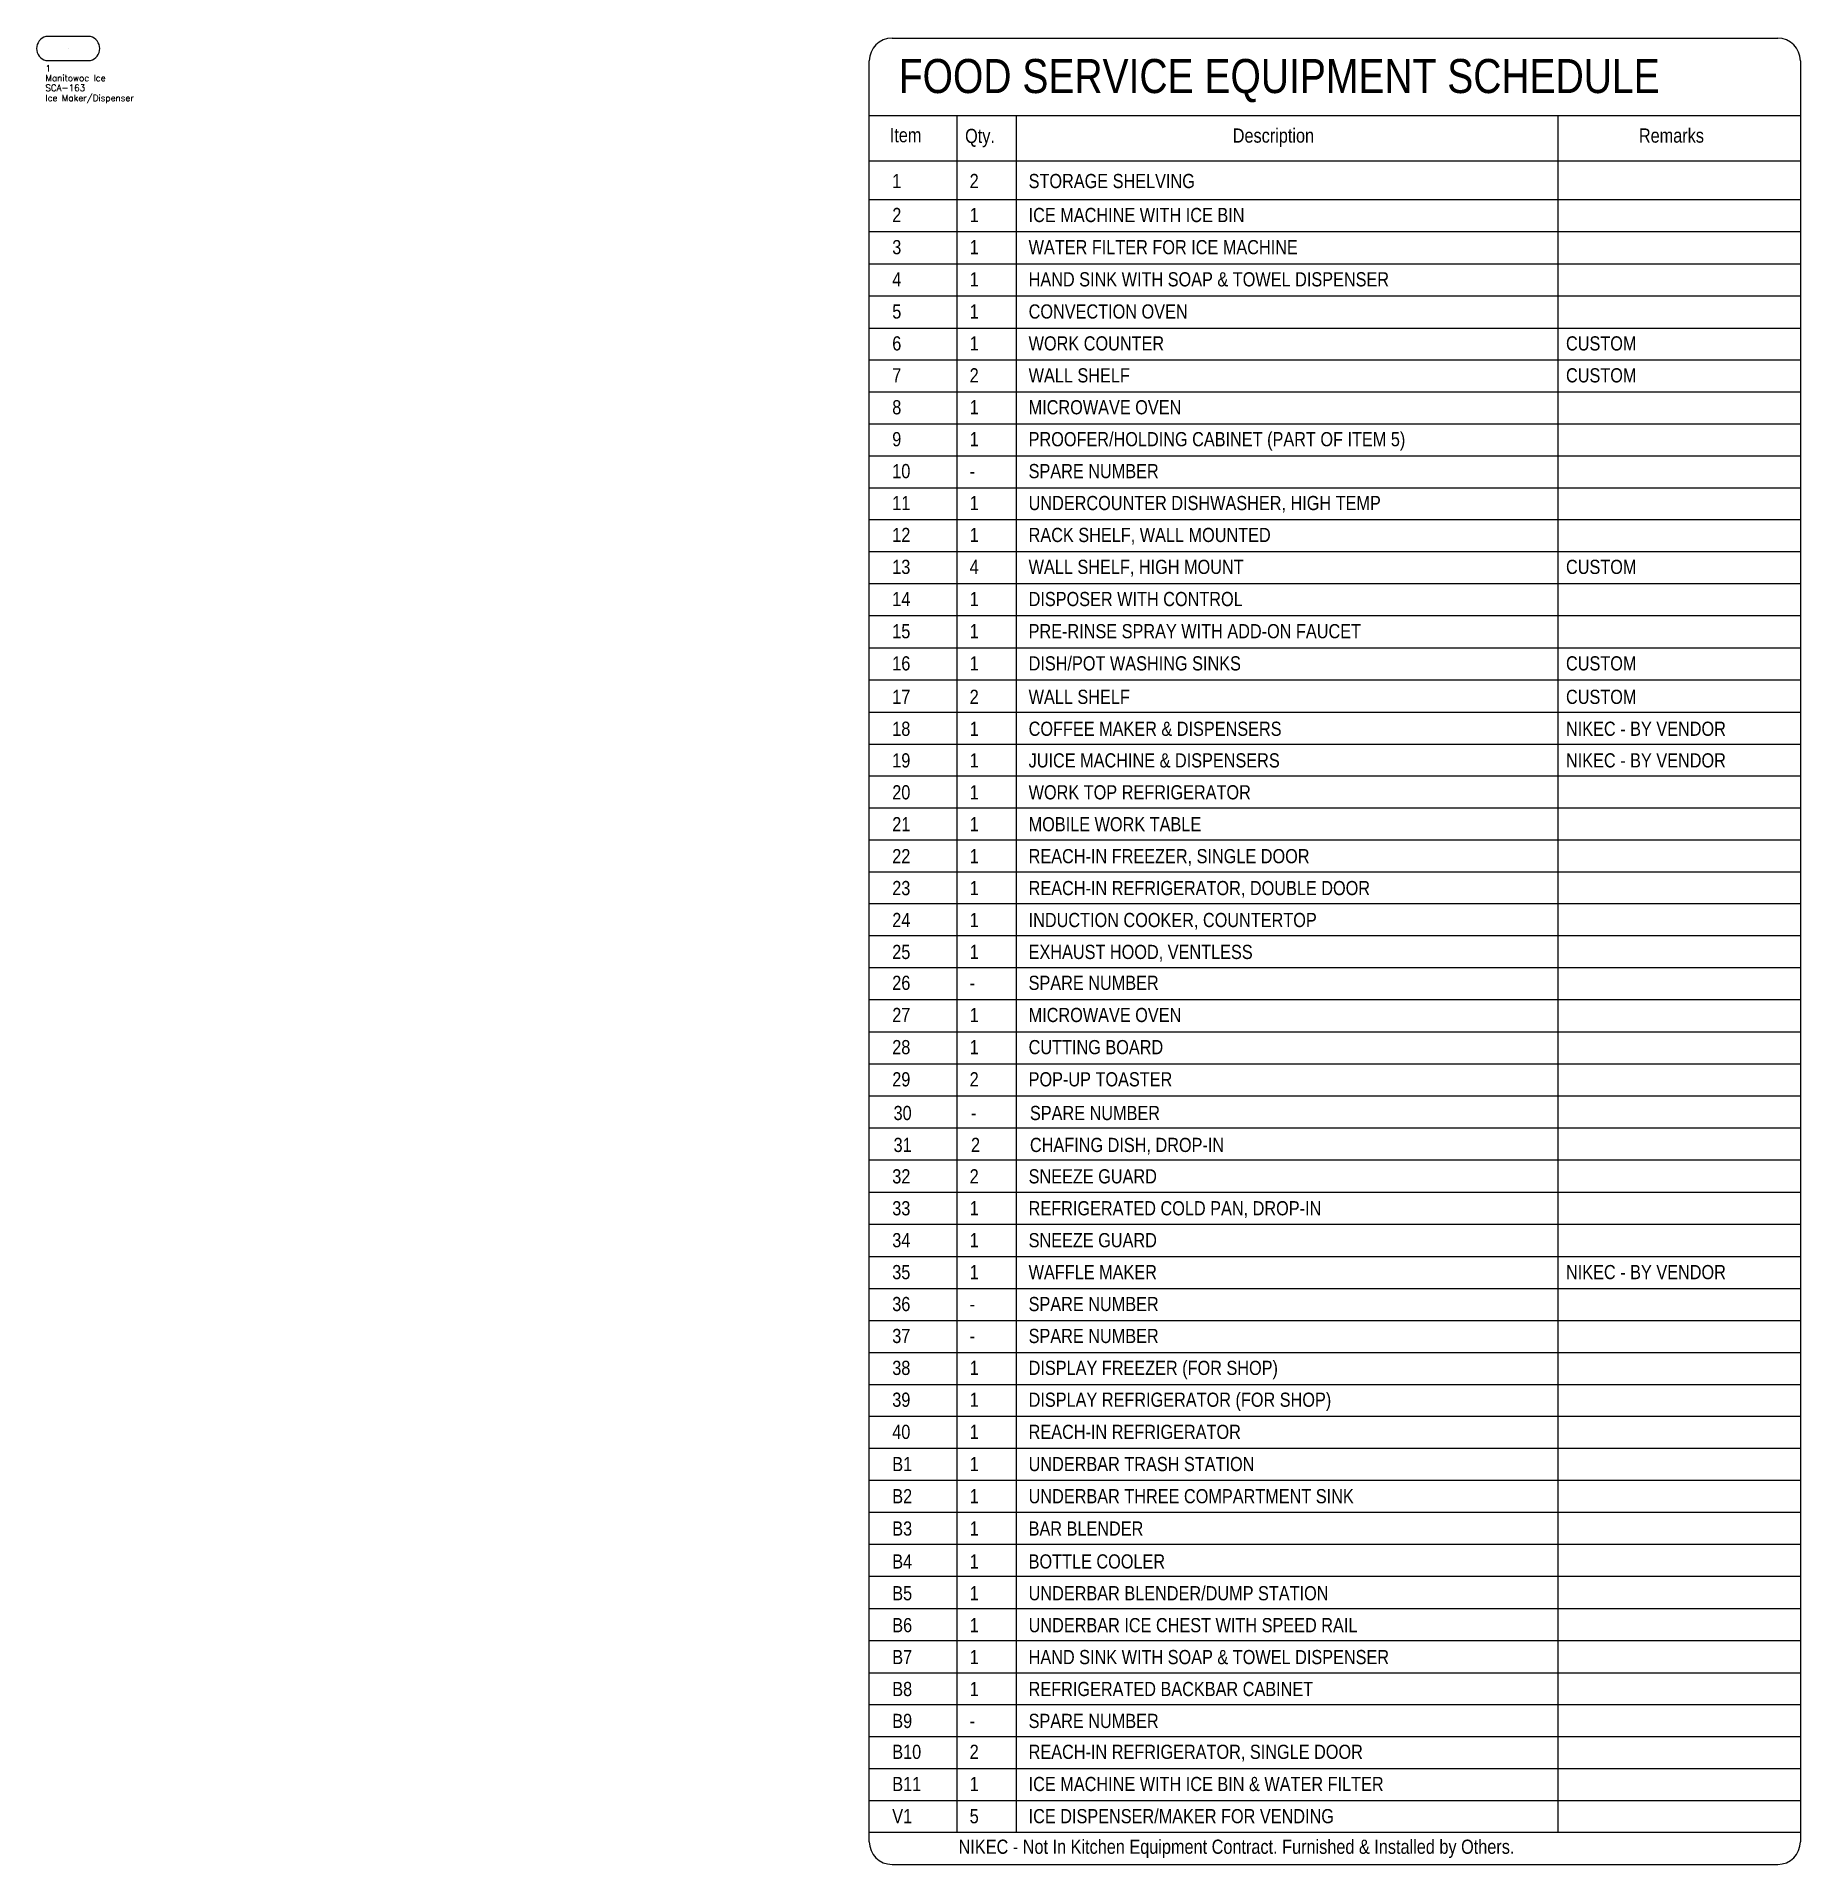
# Model space of a CAD drawing. Extents: x 1854 to 13881, y 653 to 2008.
# Drawn here: x 10255 to 10876, y 1364 to 2008 of the extents above; entities that cross this region are included whole.
import ezdxf
from ezdxf.enums import TextEntityAlignment as Align

# ---------------------------------------------------------------- set-up
doc = ezdxf.new("R2010")
doc.units = 0
doc.header["$LTSCALE"] = 0.5
doc.header["$MEASUREMENT"] = 0
for name, color, linetype in [('800', 8, 'Continuous'), ('801', 8, 'Continuous'), ('802', 8, 'Continuous'), ('FS-EQPLAN', 8, 'Continuous'), ('FS-EQUIP', 8, 'Continuous')]:
    doc.layers.add(name, color=color, linetype=linetype)
doc.styles.add('KCLBAL', font='ROMANS.SHX')
doc.styles.get("Standard").update_dxf_attribs({"font": 'technic_.ttf', "height": 5})

msp = doc.modelspace()

# ---------------------------------------------------------------- texts
at = {"layer": 'FS-EQPLAN'}
for s, height, p in [('FOOD SERVICE EQUIPMENT SCHEDULE', 12, (10558.79, 1988.41)), ('Item', 5, (10555.62, 1971.09)), ('Qty.', 5, (10582.16, 1970.81)), ('Description', 5, (10676.44, 1970.93)), ('Remarks', 5, (10819.51, 1970.93)), ('NIKEC - Not In Kitchen Equipment Contract. Furnished & Installed by Others.', 5, (10579.87, 1367.93))]:
    msp.add_text(s, height=height, dxfattribs=at).set_placement(p)

# ---------------------------------------------------------------- blocks, each defined once
blk = doc.blocks.new('kclell4')
at = {"layer": '800'}
blk.add_lwpolyline([(-0.164, 0.088, 0.770139), (-0.164, -0.088), (0.164, -0.088, 0.770139), (0.164, 0.088)], format="xyb", close=True, dxfattribs=at)
at = {"layer": 'DEFPOINTS'}
blk.add_line((0, 0), (0, 0, 0.001), dxfattribs=at)
at = {"layer": '800', "style": 'KCLBAL'}
blk.add_attdef('KCL-ITEM', text='', height=0.0937, dxfattribs=at).set_placement((0, 0), align=Align.MIDDLE)
at = {"layer": '801', "style": 'KCLBAL'}
for tag, p in [('KCL-QTY', (-0.167, -0.169)), ('KCL-MFR-SCHDNAME', (-0.167, -0.24)), ('KCL-MODEL', (-0.167, -0.312)), ('KCL-CATEGORY', (-0.167, -0.386))]:
    blk.add_attdef(tag, p, '', height=0.0469, dxfattribs=at)
at = {"layer": '802', "style": 'KCLBAL', "flags": 1}
for tag, p in [('KCL-REMARK-USER-EQUIP', (-0.167, -0.409)), ('KCL-REMARK', (-0.167, -0.417)), ('KCL-ELEC', (-0.167, -0.434)), ('KCL-EL-REMARK-USER', (-0.167, -0.441)), ('KCL-EL-REMARK', (-0.167, -0.449)), ('KCL-CW', (-0.167, -0.467)), ('KCL-HW', (-0.167, -0.473)), ('KCL-DD', (-0.167, -0.479)), ('KCL-ID', (-0.167, -0.485)), ('KCL-GAS', (-0.167, -0.491)), ('KCL-SI', (-0.167, -0.497)), ('KCL-SR', (-0.167, -0.503)), ('KCL-PL-REMARK-USER', (-0.167, -0.51)), ('KCL-PL-REMARK', (-0.167, -0.517)), ('KCL-HVAC-IN', (-0.167, -0.533)), ('KCL-HVAC-OUT', (-0.167, -0.539)), ('KCL-HVAC-REMARK-USER', (-0.167, -0.545)), ('KCL-HVAC-REMARK', (-0.167, -0.553)), ('KCL-REFRIG-REMARK-USER', (-0.167, -0.57)), ('KCL-USER-PDF-LOCAL', (-0.167, -0.59)), ('KCL-USER-PDF-WEB', (-0.167, -0.598)), ('KCL-NAFEM-SIS', (-0.167, -0.616)), ('KCL-EQUIP-DIM', (-0.167, -0.633)), ('KCL-USERFIELD1', (-0.167, -0.651)), ('KCL-USERFIELD2', (-0.167, -0.658)), ('KCL-USERFIELD3', (-0.167, -0.665)), ('KCL-USERFIELD4', (-0.167, -0.672)), ('KCL-USERFIELD5', (-0.167, -0.677)), ('KCL-USERFIELD6', (-0.167, -0.683)), ('KCL-USERFIELD7', (-0.167, -0.69)), ('KCL-USERFIELD8', (-0.167, -0.697)), ('KCL-USERFIELD9', (-0.167, -0.704)), ('KCL-USERSPEC1', (-0.167, -0.721)), ('KCL-USERSPEC2', (-0.167, -0.732)), ('KCL-USERSPEC3', (-0.167, -0.738)), ('KCL-USERSPEC4', (-0.167, -0.749)), ('KCL-SYSSPEC1', (-0.167, -0.768)), ('KCL-SYSSPEC2', (-0.167, -0.778)), ('KCL-SYSSPEC3', (-0.167, -0.784)), ('KCL-SYSSPEC4', (-0.167, -0.795)), ('KCL-MFR', (-0.167, -0.814)), ('KCL-FILENAME', (-0.167, -0.822))]:
    blk.add_attdef(tag, p, '', height=0.0132, dxfattribs=at)
blk = doc.blocks.new('SCHEDULE')
at = {"layer": 'FS-EQPLAN', "flags": 4}
for tag, p in [('ITEM', (0, 0)), ('QTY.', (27.27, 0)), ('DESCRIPTION', (48.04, 0)), ('REMARKS', (237.33, 0))]:
    blk.add_attdef(tag, p, '', height=5, dxfattribs=at)

# ---------------------------------------------------------------- linework, layer by layer
at = {"layer": 'FS-EQPLAN'}
for p, q in [((10556.42, 2007.74), (10868.41, 2007.74)), ((10548.42, 1372.18), (10548.42, 1999.74)), ((10876.41, 1999.74), (10876.41, 1372.18)), ((10548.42, 1980.49), (10876.41, 1980.49)), ((10579.19, 1980.49), (10579.19, 1375.52)), ((10600.09, 1980.49), (10600.09, 1375.52)), ((10791, 1980.49), (10791, 1375.52)), ((10548.42, 1964.49), (10876.41, 1964.49)), ((10548.42, 1950.92), (10876.41, 1950.92)), ((10548.42, 1939.59), (10876.41, 1939.59)), ((10548.42, 1928.25), (10876.41, 1928.25)), ((10548.42, 1916.92), (10876.41, 1916.92)), ((10548.42, 1905.59), (10876.41, 1905.59)), ((10548.42, 1894.34), (10876.41, 1894.34)), ((10548.42, 1883.09), (10876.41, 1883.09)), ((10548.42, 1871.84), (10876.41, 1871.84)), ((10548.42, 1860.59), (10876.41, 1860.59)), ((10548.42, 1849.34), (10876.41, 1849.34)), ((10548.42, 1838.09), (10876.41, 1838.09)), ((10548.42, 1826.84), (10876.41, 1826.84)), ((10548.42, 1815.59), (10876.41, 1815.59)), ((10548.42, 1804.26), (10876.41, 1804.26)), ((10548.42, 1792.92), (10876.41, 1792.92)), ((10548.42, 1781.59), (10876.41, 1781.59)), ((10548.42, 1770.26), (10876.41, 1770.26)), ((10548.42, 1759.01), (10876.41, 1759.01)), ((10548.42, 1747.76), (10876.41, 1747.76)), ((10548.42, 1736.51), (10876.41, 1736.51)), ((10548.42, 1725.26), (10876.41, 1725.26)), ((10548.42, 1714.01), (10876.41, 1714.01)), ((10548.42, 1702.76), (10876.41, 1702.76)), ((10548.42, 1691.51), (10876.41, 1691.51)), ((10548.42, 1680.26), (10876.41, 1680.26)), ((10548.42, 1668.93), (10876.41, 1668.93)), ((10548.42, 1657.59), (10876.41, 1657.59)), ((10548.42, 1646.34), (10876.41, 1646.34)), ((10548.42, 1635.09), (10876.41, 1635.09)), ((10548.42, 1623.76), (10876.41, 1623.76)), ((10548.42, 1612.43), (10876.41, 1612.43)), ((10548.42, 1601.09), (10876.41, 1601.09)), ((10548.42, 1589.76), (10876.41, 1589.76)), ((10548.42, 1578.43), (10876.41, 1578.43)), ((10548.42, 1567.09), (10876.41, 1567.09)), ((10548.42, 1555.85), (10876.41, 1555.85)), ((10548.42, 1544.6), (10876.41, 1544.6)), ((10548.42, 1533.35), (10876.41, 1533.35)), ((10548.42, 1522.1), (10876.41, 1522.1)), ((10548.42, 1510.85), (10876.41, 1510.85)), ((10548.42, 1499.6), (10876.41, 1499.6)), ((10548.42, 1488.35), (10876.41, 1488.35)), ((10548.42, 1477.1), (10876.41, 1477.1)), ((10548.42, 1465.76), (10876.41, 1465.76)), ((10548.42, 1454.43), (10876.41, 1454.43)), ((10548.42, 1443.1), (10876.41, 1443.1)), ((10548.42, 1431.76), (10876.41, 1431.76)), ((10548.42, 1420.52), (10876.41, 1420.52)), ((10548.42, 1409.27), (10876.41, 1409.27)), ((10548.42, 1398.02), (10876.41, 1398.02)), ((10548.42, 1386.77), (10876.41, 1386.77)), ((10548.42, 1375.52), (10876.41, 1375.52)), ((10556.42, 1364.18), (10868.41, 1364.18))]:
    msp.add_line(p, q, dxfattribs=at)
for centre, start, end in [((10556.42, 1999.74), 90, 180), ((10868.41, 1999.74), 0, 90), ((10556.42, 1372.18), 180, 270), ((10868.41, 1372.18), 270, 0)]:
    msp.add_arc(centre, 8, start, end, dxfattribs=at)

# ---------------------------------------------------------------- block references
for p, values in [((10556.5, 1954.91), {'ITEM': '1', 'QTY.': '2', 'DESCRIPTION': 'STORAGE SHELVING'}), ((10556.5, 1942.94), {'ITEM': '2', 'QTY.': '1', 'DESCRIPTION': 'ICE MACHINE WITH ICE BIN'}), ((10556.5, 1931.61), {'ITEM': '3', 'QTY.': '1', 'DESCRIPTION': 'WATER FILTER FOR ICE MACHINE'}), ((10556.5, 1920.27), {'ITEM': '4', 'QTY.': '1', 'DESCRIPTION': 'HAND SINK WITH SOAP & TOWEL DISPENSER'}), ((10556.5, 1908.94), {'ITEM': '5', 'QTY.': '1', 'DESCRIPTION': 'CONVECTION OVEN'}), ((10556.5, 1897.69), {'ITEM': '6', 'QTY.': '1', 'DESCRIPTION': 'WORK COUNTER', 'REMARKS': 'CUSTOM'}), ((10556.5, 1886.44), {'ITEM': '7', 'QTY.': '2', 'DESCRIPTION': 'WALL SHELF', 'REMARKS': 'CUSTOM'}), ((10556.5, 1875.19), {'ITEM': '8', 'QTY.': '1', 'DESCRIPTION': 'MICROWAVE OVEN'}), ((10556.5, 1863.94), {'ITEM': '9', 'QTY.': '1', 'DESCRIPTION': 'PROOFER/HOLDING CABINET (PART OF ITEM 5)'}), ((10556.5, 1852.69), {'ITEM': '10', 'QTY.': '-', 'DESCRIPTION': 'SPARE NUMBER'}), ((10556.5, 1841.44), {'ITEM': '11', 'QTY.': '1', 'DESCRIPTION': 'UNDERCOUNTER DISHWASHER, HIGH TEMP'}), ((10556.5, 1830.19), {'ITEM': '12', 'QTY.': '1', 'DESCRIPTION': 'RACK SHELF, WALL MOUNTED'}), ((10556.5, 1818.94), {'ITEM': '13', 'QTY.': '4', 'DESCRIPTION': 'WALL SHELF, HIGH MOUNT', 'REMARKS': 'CUSTOM'}), ((10556.5, 1807.61), {'ITEM': '14', 'QTY.': '1', 'DESCRIPTION': 'DISPOSER WITH CONTROL'}), ((10556.5, 1796.28), {'ITEM': '15', 'QTY.': '1', 'DESCRIPTION': 'PRE-RINSE SPRAY WITH ADD-ON FAUCET'}), ((10556.5, 1784.94), {'ITEM': '16', 'QTY.': '1', 'DESCRIPTION': 'DISH/POT WASHING SINKS', 'REMARKS': 'CUSTOM'}), ((10556.5, 1773.14), {'ITEM': '17', 'QTY.': '2', 'DESCRIPTION': 'WALL SHELF', 'REMARKS': 'CUSTOM'}), ((10556.5, 1761.89), {'ITEM': '18', 'QTY.': '1', 'DESCRIPTION': 'COFFEE MAKER & DISPENSERS', 'REMARKS': 'NIKEC - BY VENDOR'}), ((10556.5, 1750.75), {'ITEM': '19', 'QTY.': '1', 'DESCRIPTION': 'JUICE MACHINE & DISPENSERS', 'REMARKS': 'NIKEC - BY VENDOR'}), ((10556.5, 1739.5), {'ITEM': '20', 'QTY.': '1', 'DESCRIPTION': 'WORK TOP REFRIGERATOR'}), ((10556.5, 1728.25), {'ITEM': '21', 'QTY.': '1', 'DESCRIPTION': 'MOBILE WORK TABLE'}), ((10556.5, 1717), {'ITEM': '22', 'QTY.': '1', 'DESCRIPTION': 'REACH-IN FREEZER, SINGLE DOOR'}), ((10556.5, 1705.75), {'ITEM': '23', 'QTY.': '1', 'DESCRIPTION': 'REACH-IN REFRIGERATOR, DOUBLE DOOR'}), ((10556.5, 1694.5), {'ITEM': '24', 'QTY.': '1', 'DESCRIPTION': 'INDUCTION COOKER, COUNTERTOP'}), ((10556.5, 1683.25), {'ITEM': '25', 'QTY.': '1', 'DESCRIPTION': 'EXHAUST HOOD, VENTLESS'}), ((10556.5, 1672.36), {'ITEM': '26', 'QTY.': '-', 'DESCRIPTION': 'SPARE NUMBER'}), ((10556.5, 1661.03), {'ITEM': '27', 'QTY.': '1', 'DESCRIPTION': 'MICROWAVE OVEN'}), ((10556.5, 1649.7), {'ITEM': '28', 'QTY.': '1', 'DESCRIPTION': 'CUTTING BOARD'}), ((10556.5, 1638.36), {'ITEM': '29', 'QTY.': '2', 'DESCRIPTION': 'POP-UP TOASTER'}), ((10556.96, 1626.49), {'ITEM': '30', 'QTY.': '-', 'DESCRIPTION': 'SPARE NUMBER'}), ((10556.96, 1615.24), {'ITEM': '31', 'QTY.': '2', 'DESCRIPTION': 'CHAFING DISH, DROP-IN'}), ((10556.5, 1604.17), {'ITEM': '32', 'QTY.': '2', 'DESCRIPTION': 'SNEEZE GUARD'}), ((10556.5, 1592.92), {'ITEM': '33', 'QTY.': '1', 'DESCRIPTION': 'REFRIGERATED COLD PAN, DROP-IN'}), ((10556.5, 1581.67), {'ITEM': '34', 'QTY.': '1', 'DESCRIPTION': 'SNEEZE GUARD'}), ((10556.5, 1570.42), {'ITEM': '35', 'QTY.': '1', 'DESCRIPTION': 'WAFFLE MAKER', 'REMARKS': 'NIKEC - BY VENDOR'}), ((10556.5, 1559.17), {'ITEM': '36', 'QTY.': '-', 'DESCRIPTION': 'SPARE NUMBER'}), ((10556.5, 1547.92), {'ITEM': '37', 'QTY.': '-', 'DESCRIPTION': 'SPARE NUMBER'}), ((10556.5, 1536.67), {'ITEM': '38', 'QTY.': '1', 'DESCRIPTION': 'DISPLAY FREEZER (FOR SHOP)'}), ((10556.5, 1525.45), {'ITEM': '39', 'QTY.': '1', 'DESCRIPTION': 'DISPLAY REFRIGERATOR (FOR SHOP)'}), ((10556.5, 1514.12), {'ITEM': '40', 'QTY.': '1', 'DESCRIPTION': 'REACH-IN REFRIGERATOR'}), ((10556.5, 1502.78), {'ITEM': 'B1', 'QTY.': '1', 'DESCRIPTION': 'UNDERBAR TRASH STATION'}), ((10556.5, 1491.45), {'ITEM': 'B2', 'QTY.': '1', 'DESCRIPTION': 'UNDERBAR THREE COMPARTMENT SINK'}), ((10556.5, 1480.06), {'ITEM': 'B3', 'QTY.': '1', 'DESCRIPTION': 'BAR BLENDER'}), ((10556.5, 1468.46), {'ITEM': 'B4', 'QTY.': '1', 'DESCRIPTION': 'BOTTLE COOLER'}), ((10556.5, 1457.26), {'ITEM': 'B5', 'QTY.': '1', 'DESCRIPTION': 'UNDERBAR BLENDER/DUMP STATION'}), ((10556.5, 1446.01), {'ITEM': 'B6', 'QTY.': '1', 'DESCRIPTION': 'UNDERBAR ICE CHEST WITH SPEED RAIL'}), ((10556.5, 1434.76), {'ITEM': 'B7', 'QTY.': '1', 'DESCRIPTION': 'HAND SINK WITH SOAP & TOWEL DISPENSER'}), ((10556.5, 1423.51), {'ITEM': 'B8', 'QTY.': '1', 'DESCRIPTION': 'REFRIGERATED BACKBAR CABINET'}), ((10556.5, 1412.26), {'ITEM': 'B9', 'QTY.': '-', 'DESCRIPTION': 'SPARE NUMBER'}), ((10556.5, 1401.37), {'ITEM': 'B10', 'QTY.': '2', 'DESCRIPTION': 'REACH-IN REFRIGERATOR, SINGLE DOOR'}), ((10556.5, 1390.04), {'ITEM': 'B11', 'QTY.': '1', 'DESCRIPTION': 'ICE MACHINE WITH ICE BIN & WATER FILTER'}), ((10556.5, 1378.7), {'ITEM': 'V1', 'QTY.': '5', 'DESCRIPTION': 'ICE DISPENSER/MAKER FOR VENDING'})]:
    msp.add_blockref('SCHEDULE', p, dxfattribs=at).add_auto_attribs(values)
at = {"layer": 'FS-EQUIP', "xscale": 48, "yscale": 48, "zscale": 48}
msp.add_blockref('kclell4', (10266.21, 2004.09), dxfattribs=at).add_auto_attribs({'KCL-QTY': '1', 'KCL-MFR-SCHDNAME': 'Manitowoc Ice', 'KCL-MODEL': 'SCA-163', 'KCL-CATEGORY': 'Ice Maker/Dispenser'})

msp.set_redraw_order([(e.dxf.handle, doc.entitydb.next_handle()) for e in msp.query("TEXT MTEXT ATTDEF DIMENSION ARC_DIMENSION")])  # texts and dimensions are drawn at this point

doc.saveas('drawing.dxf')
